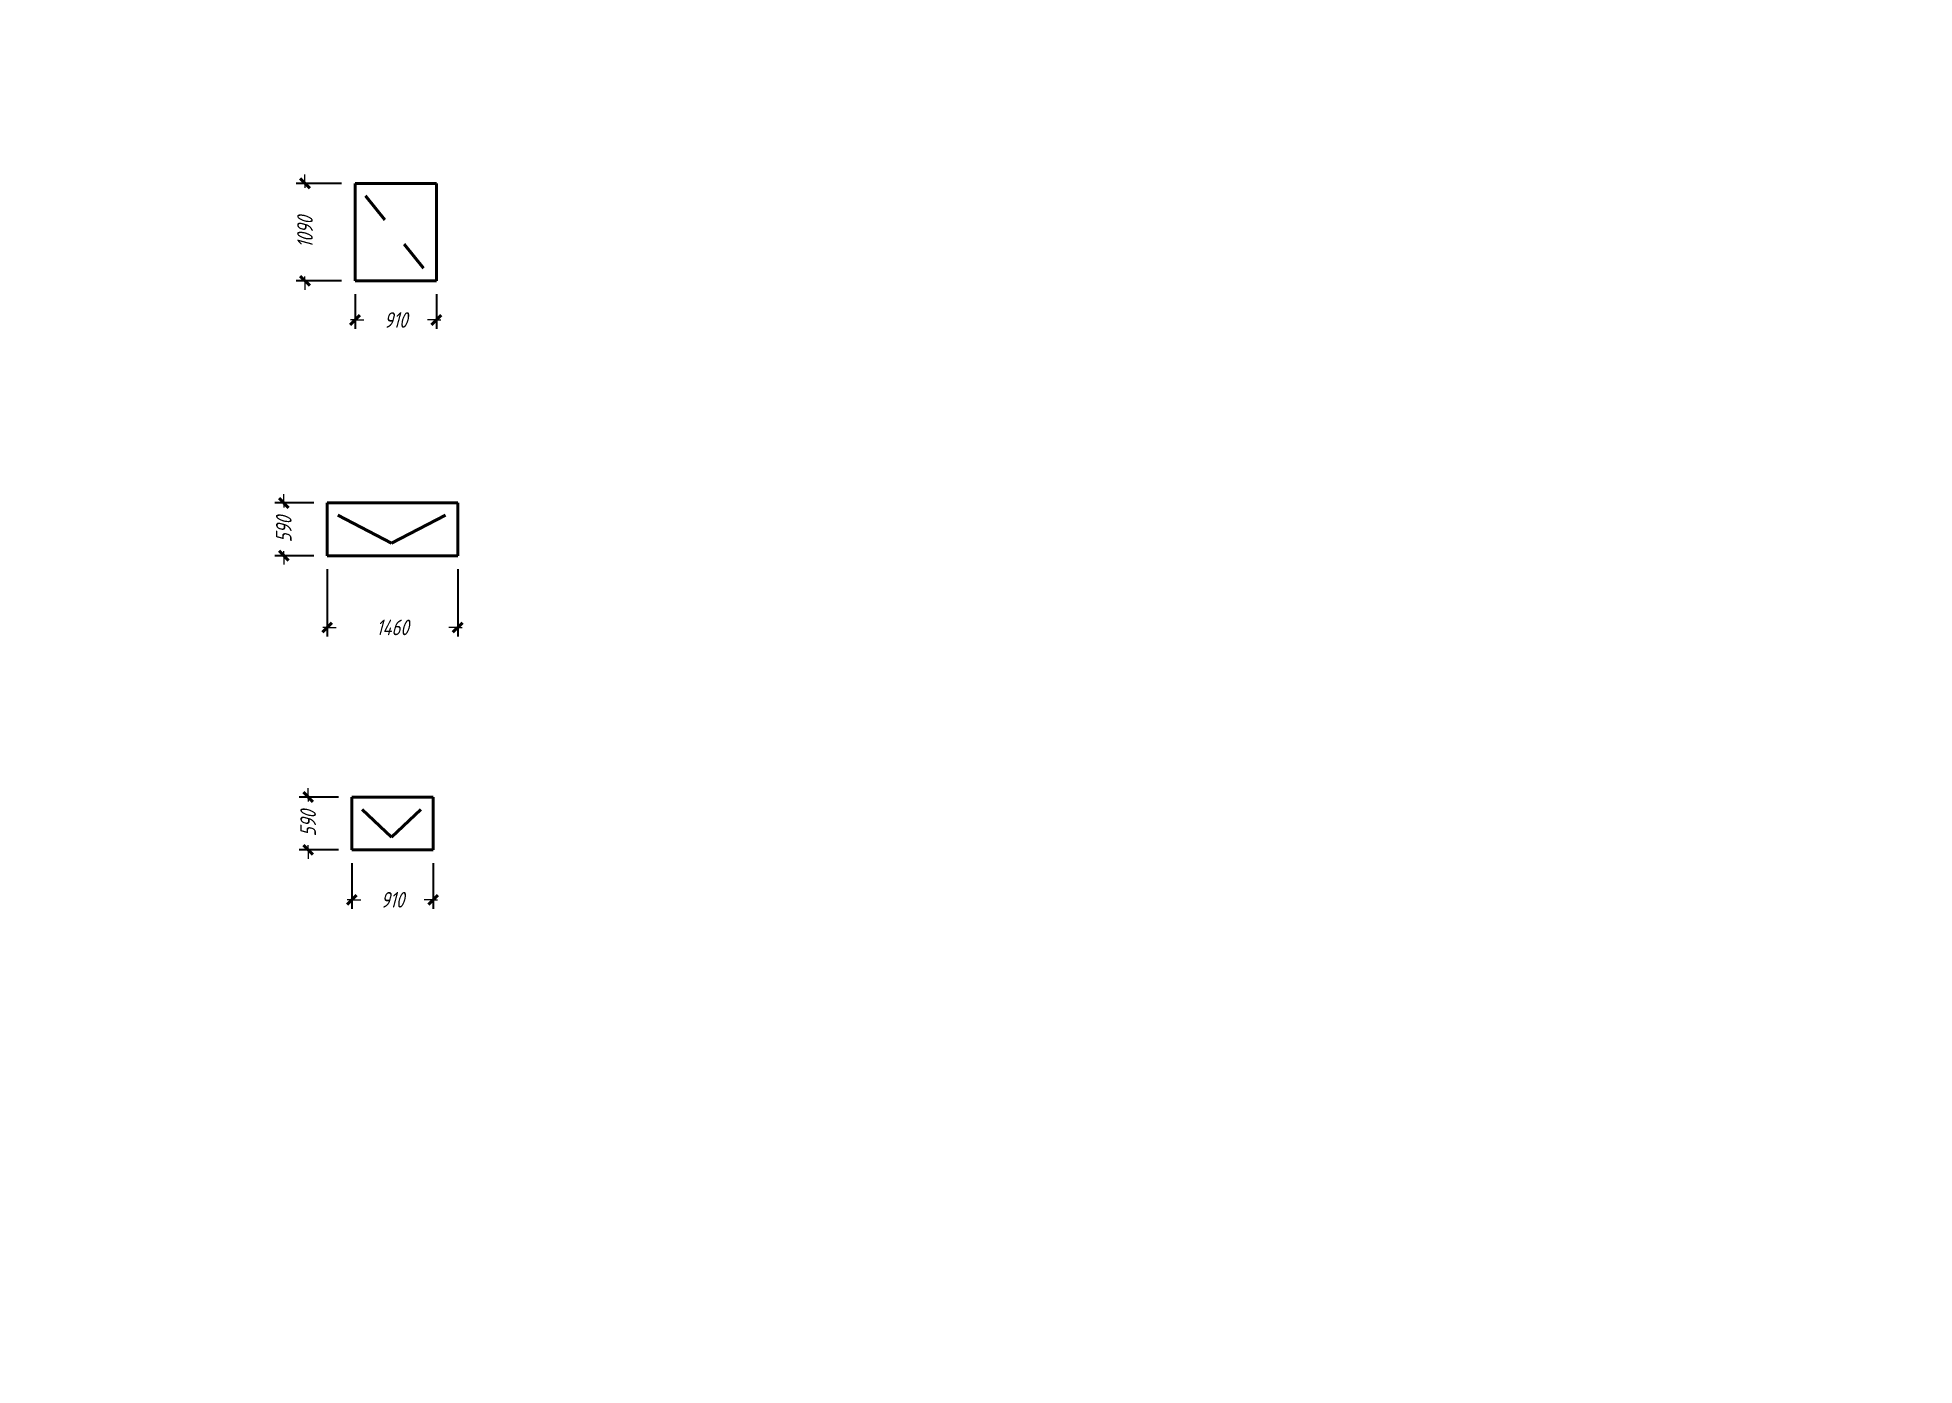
# Model space of a CAD drawing. Header units: millimetres. Extents: x 0 to 6720, y 0 to 401.
# Drawn here: x 5040 to 5460, y 0 to 297 of the extents above; entities that cross this region are included whole.
import ezdxf

# ---------------------------------------------------------------- set-up
doc = ezdxf.new("R2010")
doc.units = ezdxf.units.MM
doc.linetypes.add('K5LT_BASIC', pattern=[0])
doc.linetypes.add('K5LT_THIN', pattern=[0])
doc.layers.add('Системный слой', color=7, linetype='Continuous')
doc.styles.add('KDIMTEXTSTYLE', font='GOST_AU.SHX', dxfattribs={"width": 0.96, "oblique": 15, "height": 5})
doc.dimstyles.new('KDIMSTYLE (0.02)', dxfattribs={"dimtxt": 5, "dimasz": 1, "dimexe": 2, "dimexo": 0, "dimgap": 1, "dimtad": 1, "dimlfac": 50, "dimtxsty": 'KDIMTEXTSTYLE', "dimsah": 1, "dimcen": 0, "dimdle": 1, "dimadec": 0, "dimazin": 0, "dimtfac": 0.667, "dimtmove": 0, "dimatfit": 3, "dimfxl": 0, "dimtvp": 1, "dimtolj": 1, "dimtzin": 0, "dimarcsym": 0})

msp = doc.modelspace()

# ---------------------------------------------------------------- blocks, each defined once
blk = doc.blocks.new('U10')
at = {"layer": 'Системный слой', "color": 5, "linetype": 'K5LT_BASIC', "lineweight": 40}
for p, q in [((5129.24, 264.39), (5111.04, 264.39)), ((5111.04, 264.39), (5111.04, 242.59)), ((5129.24, 242.59), (5129.24, 264.39)), ((5111.04, 242.59), (5129.24, 242.59))]:
    blk.add_line(p, q, dxfattribs=at)
blk = doc.blocks.new('U11')
at = {"layer": 'Системный слой', "color": 5, "linetype": 'K5LT_BASIC', "lineweight": 40}
for p, q in [((5134.02, 192.91), (5104.82, 192.91)), ((5104.82, 192.91), (5104.82, 181.11)), ((5134.02, 181.11), (5134.02, 192.91)), ((5104.82, 181.11), (5134.02, 181.11))]:
    blk.add_line(p, q, dxfattribs=at)
blk = doc.blocks.new('U12')
at = {"layer": 'Системный слой', "color": 5, "linetype": 'K5LT_BASIC', "lineweight": 40}
for p, q in [((5128.52, 127.14), (5110.32, 127.14)), ((5110.32, 127.14), (5110.32, 115.34)), ((5128.52, 115.34), (5128.52, 127.14)), ((5110.32, 115.34), (5128.52, 115.34))]:
    blk.add_line(p, q, dxfattribs=at)
blk = doc.blocks.new('KDIMARROW_03')
at = {"layer": 'Системный слой', "color": 0, "linetype": 'K5LT_BASIC', "lineweight": 40}
blk.add_line((-1.06, -1.06), (1.06, 1.06), dxfattribs=at)
at = {"layer": 'Системный слой', "color": 0, "linetype": 'K5LT_THIN', "lineweight": 18}
for q in [(-1, 0), (2, 0)]:
    blk.add_line((0, 0), q, dxfattribs=at)

# ---------------------------------------------------------------- dimensions: what is measured, and where the dimension line sits
at = {"layer": 'Системный слой', "color": 7}
for base, p1, p2, location in [((5099.84582, 264.38637), (5111.04366, 242.58637), (5111.04366, 264.38637), (5099.84582, 253.48637)), ((5095.10293, 192.90638), (5104.81517, 181.10638), (5104.81517, 192.90638), (5095.10293, 187.00638)), ((5100.54633, 127.14), (5110.31517, 115.34), (5110.31517, 127.14), (5100.54633, 121.24))]:
    msp.add_linear_dim(base=base, p1=p1, p2=p2, angle=90, location=location, dimstyle='KDIMSTYLE (0.02)', override={"dimexo": 3, "dimpost": '\\H3.5;\\W0.965;\\Q15;<>', "dimblk1": 'KDIMARROW_03', "dimblk2": 'KDIMARROW_03', "dimse1": 0, "dimse2": 0, "dimclrt": 7, "dimtolj": 1}, dxfattribs=at).render()
for base, p1, p2, location in [((5111.04366, 233.82973), (5129.24366, 242.58637), (5111.04366, 242.58637), (5120.14366, 233.82973)), ((5104.81517, 165.0649), (5134.01517, 181.10638), (5104.81517, 181.10638), (5119.41517, 165.0649)), ((5110.31517, 104.15765), (5128.51517, 115.34), (5110.31517, 115.34), (5119.41517, 104.15765))]:
    msp.add_linear_dim(base=base, p1=p1, p2=p2, location=location, dimstyle='KDIMSTYLE (0.02)', override={"dimexo": 3, "dimpost": '\\H3.5;\\W0.965;\\Q15;<>', "dimblk1": 'KDIMARROW_03', "dimblk2": 'KDIMARROW_03', "dimse1": 0, "dimse2": 0, "dimclrt": 7, "dimtolj": 1}, dxfattribs=at).render()

# ---------------------------------------------------------------- linework, layer by layer
at = {"layer": 'Системный слой', "color": 5, "linetype": 'K5LT_BASIC', "lineweight": 40}
for p, q in [((5117.726, 256.22511), (5113.40366, 261.62637)), ((5126.38366, 245.40637), (5122.06132, 250.80763)), ((5119.21517, 183.92638), (5107.17517, 190.14638)), ((5131.25517, 190.14638), (5119.21517, 183.92638)), ((5119.21517, 118.16), (5112.67517, 124.38)), ((5125.75517, 124.38), (5119.21517, 118.16))]:
    msp.add_line(p, q, dxfattribs=at)

# ---------------------------------------------------------------- block references
at = {"layer": 'Системный слой'}
for name in ['U10', 'U11', 'U12']:
    msp.add_blockref(name, (0, 0), dxfattribs=at)

msp.set_redraw_order([(e.dxf.handle, doc.entitydb.next_handle()) for e in msp.query("TEXT MTEXT ATTDEF DIMENSION ARC_DIMENSION")])  # texts and dimensions are drawn at this point

doc.saveas('drawing.dxf')
